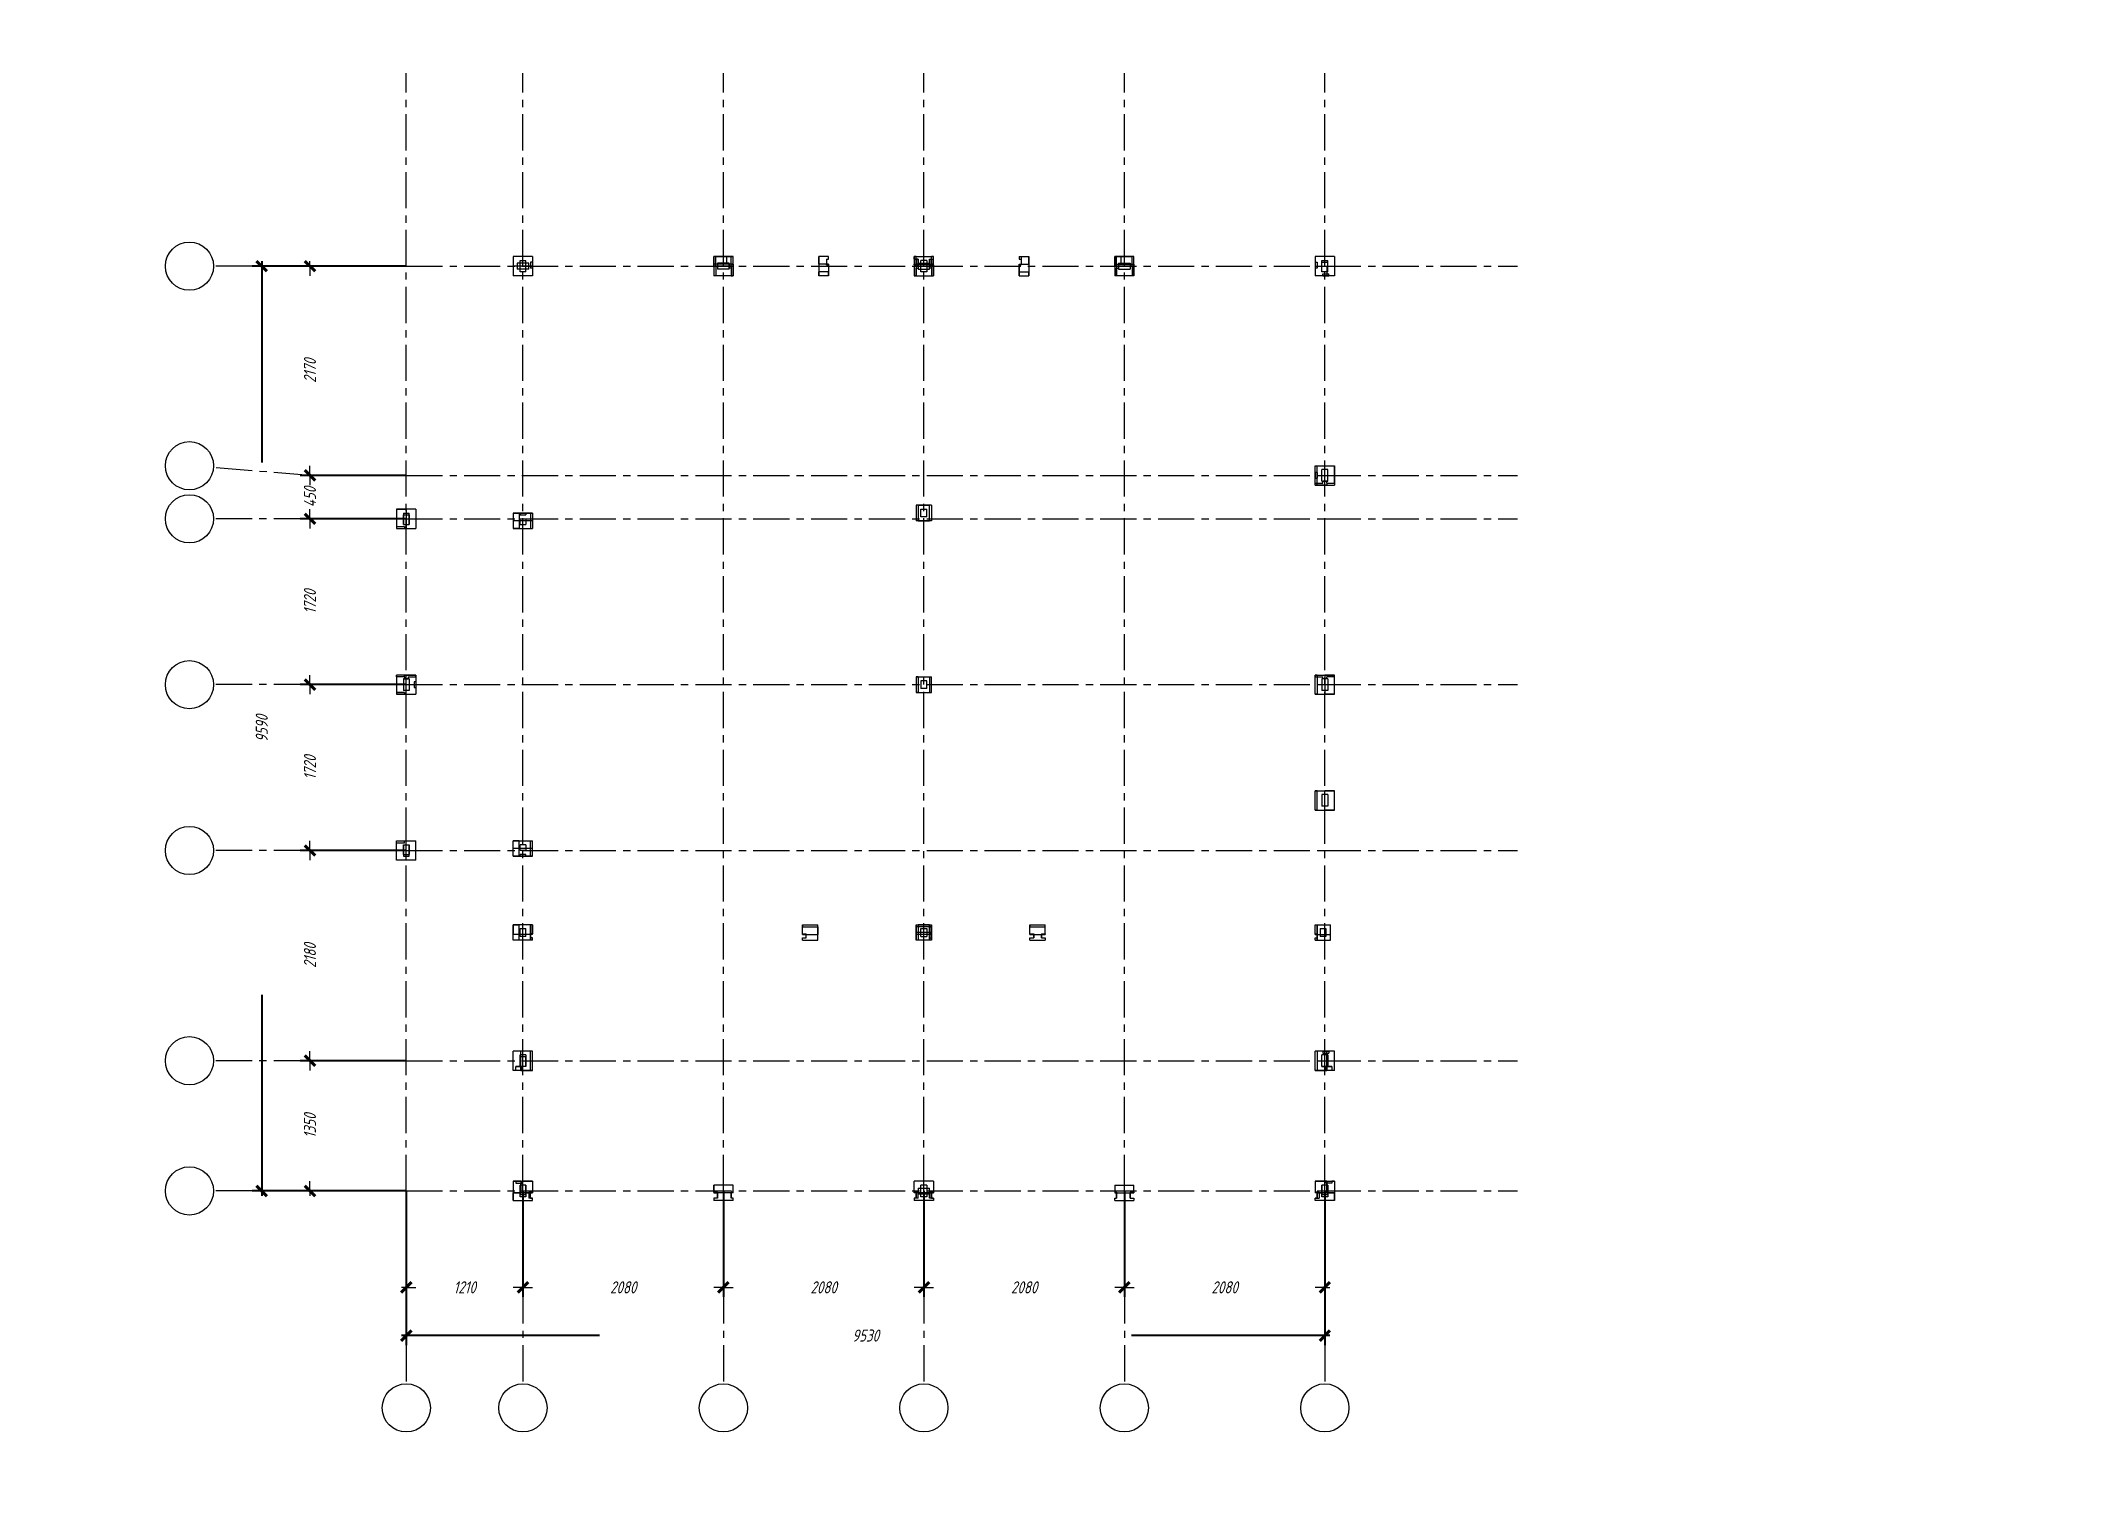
# Model space of a CAD drawing. Header units: millimetres. Extents: x 0 to 10920, y 0 to 297.
# Drawn here: x 2940 to 3360, y 0 to 297 of the extents above; entities that cross this region are included whole.
import ezdxf

# ---------------------------------------------------------------- set-up
doc = ezdxf.new("R2010")
doc.units = ezdxf.units.MM
for name, pattern in [('K5LT_AXLED', [12, 7.5, -1.5, 1.5, -1.5]), ('K5LT_BASIC', [0]), ('K5LT_THIN', [0])]:
    doc.linetypes.add(name, pattern=pattern)
doc.layers.add('Системный слой', color=7, linetype='Continuous')
doc.styles.add('KDIMTEXTSTYLE', font='GOST_AU.SHX', dxfattribs={"width": 0.96, "oblique": 15, "height": 5})
doc.styles.add('KTEXTSTYLE', font='GOST_AU.SHX', dxfattribs={"width": 0.96, "height": 5})
doc.dimstyles.new('KDIMSTYLE (0.02)', dxfattribs={"dimtxt": 5, "dimasz": 1, "dimexe": 2, "dimexo": 0, "dimgap": 1, "dimtad": 1, "dimlfac": 50, "dimtxsty": 'KDIMTEXTSTYLE', "dimsah": 1, "dimcen": 0, "dimdle": 1, "dimadec": 0, "dimazin": 0, "dimtfac": 0.667, "dimtmove": 0, "dimatfit": 3, "dimfxl": 0, "dimtvp": 1, "dimtolj": 1, "dimtzin": 0, "dimarcsym": 0})

msp = doc.modelspace()

# ---------------------------------------------------------------- blocks, each defined once
blk = doc.blocks.new('U263')
at = {"layer": 'Системный слой', "color": 30, "linetype": 'K5LT_AXLED', "lineweight": 18}
for p, q in [((2995.91, 58.4), (2975.91, 58.4)), ((3015.91, 58.4), (2995.91, 58.4)), ((3015.91, 58.4), (3206.51, 58.4)), ((3206.51, 58.4), (3246.51, 58.4))]:
    blk.add_line(p, q, dxfattribs=at)
at = {"layer": 'Системный слой', "color": 7, "linetype": 'K5LT_THIN', "lineweight": 18}
blk.add_arc((2970.91, 58.4), 5, 0, 360, dxfattribs=at)
blk = doc.blocks.new('U264')
at = {"layer": 'Системный слой', "color": 30, "linetype": 'K5LT_AXLED', "lineweight": 18}
for p, q in [((2995.91, 85.4), (2975.91, 85.4)), ((3015.91, 85.4), (2995.91, 85.4)), ((3015.91, 85.4), (3206.51, 85.4)), ((3206.51, 85.4), (3246.51, 85.4))]:
    blk.add_line(p, q, dxfattribs=at)
at = {"layer": 'Системный слой', "color": 7, "linetype": 'K5LT_THIN', "lineweight": 18}
blk.add_arc((2970.91, 85.4), 5, 0, 360, dxfattribs=at)
blk = doc.blocks.new('U265')
at = {"layer": 'Системный слой', "color": 30, "linetype": 'K5LT_AXLED', "lineweight": 18}
for p, q in [((2995.91, 129), (2975.91, 129)), ((3015.91, 129), (2995.91, 129)), ((3015.91, 129), (3206.51, 129)), ((3206.51, 129), (3246.51, 129))]:
    blk.add_line(p, q, dxfattribs=at)
at = {"layer": 'Системный слой', "color": 7, "linetype": 'K5LT_THIN', "lineweight": 18}
blk.add_arc((2970.91, 129), 5, 0, 360, dxfattribs=at)
blk = doc.blocks.new('U266')
at = {"layer": 'Системный слой', "color": 30, "linetype": 'K5LT_AXLED', "lineweight": 18}
for p, q in [((2995.91, 163.4), (2975.91, 163.4)), ((3015.91, 163.4), (2995.91, 163.4)), ((3015.91, 163.4), (3206.51, 163.4)), ((3206.51, 163.4), (3246.51, 163.4))]:
    blk.add_line(p, q, dxfattribs=at)
at = {"layer": 'Системный слой', "color": 7, "linetype": 'K5LT_THIN', "lineweight": 18}
blk.add_arc((2970.91, 163.4), 5, 0, 360, dxfattribs=at)
blk = doc.blocks.new('U267')
at = {"layer": 'Системный слой', "color": 30, "linetype": 'K5LT_AXLED', "lineweight": 18}
for p, q in [((2995.91, 197.8), (2975.91, 197.8)), ((3015.91, 197.8), (2995.91, 197.8)), ((3015.91, 197.8), (3206.51, 197.8)), ((3206.51, 197.8), (3246.51, 197.8))]:
    blk.add_line(p, q, dxfattribs=at)
at = {"layer": 'Системный слой', "color": 7, "linetype": 'K5LT_THIN', "lineweight": 18}
blk.add_arc((2970.91, 197.8), 5, 0, 360, dxfattribs=at)
blk = doc.blocks.new('U268')
at = {"layer": 'Системный слой', "color": 30, "linetype": 'K5LT_AXLED', "lineweight": 18}
for p, q in [((2995.91, 206.8), (2975.9, 208.4)), ((3015.91, 206.8), (2995.91, 206.8)), ((3015.91, 206.8), (3206.51, 206.8)), ((3206.51, 206.8), (3246.51, 206.8))]:
    blk.add_line(p, q, dxfattribs=at)
at = {"layer": 'Системный слой', "color": 7, "linetype": 'K5LT_THIN', "lineweight": 18}
blk.add_arc((2970.91, 208.8), 5, 0, 360, dxfattribs=at)
blk = doc.blocks.new('U269')
at = {"layer": 'Системный слой', "color": 30, "linetype": 'K5LT_AXLED', "lineweight": 18}
for p, q in [((2995.91, 250.2), (2975.91, 250.2)), ((3015.91, 250.2), (2995.91, 250.2)), ((3015.91, 250.2), (3206.51, 250.2)), ((3206.51, 250.2), (3246.51, 250.2))]:
    blk.add_line(p, q, dxfattribs=at)
at = {"layer": 'Системный слой', "color": 7, "linetype": 'K5LT_THIN', "lineweight": 18}
blk.add_arc((2970.91, 250.2), 5, 0, 360, dxfattribs=at)
blk = doc.blocks.new('U270')
at = {"layer": 'Системный слой', "color": 30, "linetype": 'K5LT_AXLED', "lineweight": 18}
for p, q in [((3015.91, 250.2), (3015.91, 290.2)), ((3015.91, 58.4), (3015.91, 250.2)), ((3015.91, 58.4), (3015.91, 38.4)), ((3015.91, 38.4), (3015.91, 18.4))]:
    blk.add_line(p, q, dxfattribs=at)
at = {"layer": 'Системный слой', "color": 7, "linetype": 'K5LT_THIN', "lineweight": 18}
blk.add_arc((3015.91, 13.4), 5, 0, 360, dxfattribs=at)
blk = doc.blocks.new('U271')
at = {"layer": 'Системный слой', "color": 30, "linetype": 'K5LT_AXLED', "lineweight": 18}
for p, q in [((3040.11, 250.2), (3040.11, 290.2)), ((3040.11, 58.4), (3040.11, 250.2)), ((3040.11, 58.4), (3040.11, 38.4)), ((3040.11, 38.4), (3040.11, 18.4))]:
    blk.add_line(p, q, dxfattribs=at)
at = {"layer": 'Системный слой', "color": 7, "linetype": 'K5LT_THIN', "lineweight": 18}
blk.add_arc((3040.11, 13.4), 5, 0, 360, dxfattribs=at)
blk = doc.blocks.new('U272')
at = {"layer": 'Системный слой', "color": 30, "linetype": 'K5LT_AXLED', "lineweight": 18}
for p, q in [((3081.71, 250.2), (3081.71, 290.2)), ((3081.71, 58.4), (3081.71, 250.2)), ((3081.71, 58.4), (3081.71, 38.4)), ((3081.71, 38.4), (3081.71, 18.4))]:
    blk.add_line(p, q, dxfattribs=at)
at = {"layer": 'Системный слой', "color": 7, "linetype": 'K5LT_THIN', "lineweight": 18}
blk.add_arc((3081.71, 13.4), 5, 0, 360, dxfattribs=at)
blk = doc.blocks.new('U273')
at = {"layer": 'Системный слой', "color": 30, "linetype": 'K5LT_AXLED', "lineweight": 18}
for p, q in [((3123.31, 250.2), (3123.31, 290.2)), ((3123.31, 58.4), (3123.31, 250.2)), ((3123.31, 58.4), (3123.31, 38.4)), ((3123.31, 38.4), (3123.31, 18.4))]:
    blk.add_line(p, q, dxfattribs=at)
at = {"layer": 'Системный слой', "color": 7, "linetype": 'K5LT_THIN', "lineweight": 18}
blk.add_arc((3123.31, 13.4), 5, 0, 360, dxfattribs=at)
blk = doc.blocks.new('U274')
at = {"layer": 'Системный слой', "color": 30, "linetype": 'K5LT_AXLED', "lineweight": 18}
for p, q in [((3164.91, 250.2), (3164.91, 290.2)), ((3164.91, 58.4), (3164.91, 250.2)), ((3164.91, 58.4), (3164.91, 38.4)), ((3164.91, 38.4), (3164.91, 18.4))]:
    blk.add_line(p, q, dxfattribs=at)
at = {"layer": 'Системный слой', "color": 7, "linetype": 'K5LT_THIN', "lineweight": 18}
blk.add_arc((3164.91, 13.4), 5, 0, 360, dxfattribs=at)
blk = doc.blocks.new('U275')
at = {"layer": 'Системный слой', "color": 30, "linetype": 'K5LT_AXLED', "lineweight": 18}
for p, q in [((3206.51, 250.2), (3206.51, 290.2)), ((3206.51, 58.4), (3206.51, 250.2)), ((3206.51, 58.4), (3206.51, 38.4)), ((3206.51, 38.4), (3206.51, 18.4))]:
    blk.add_line(p, q, dxfattribs=at)
at = {"layer": 'Системный слой', "color": 7, "linetype": 'K5LT_THIN', "lineweight": 18}
blk.add_arc((3206.51, 13.4), 5, 0, 360, dxfattribs=at)
blk = doc.blocks.new('U262')
at = {"layer": 'Системный слой'}
for name in ['U270', 'U271', 'U272', 'U273', 'U274', 'U275', 'U269', 'U268', 'U267', 'U266', 'U265', 'U264', 'U263']:
    blk.add_blockref(name, (0, 0), dxfattribs=at)
blk = doc.blocks.new('U284')
at = {"layer": 'Системный слой', "color": 7, "linetype": 'K5LT_THIN', "lineweight": 18}
for p, q in [((3042.11, 252.2), (3038.11, 252.2)), ((3038.11, 252.2), (3038.11, 250.2)), ((3038.11, 252.2), (3038.11, 248.2)), ((3042.11, 252.2), (3042.11, 250.2)), ((3042.11, 252.2), (3042.11, 248.2)), ((3079.71, 250.6), (3079.71, 252.2)), ((3079.71, 250.2), (3079.71, 252.2)), ((3083.31, 252.2), (3079.71, 252.2)), ((3083.71, 252.2), (3079.71, 252.2)), ((3079.71, 252.2), (3079.71, 248.2)), ((3080.11, 250.2), (3080.11, 252.2)), ((3080.11, 252.2), (3083.31, 252.2)), ((3082.4, 250.6), (3082.4, 252.2)), ((3083.71, 252.2), (3082.4, 252.2)), ((3083.31, 250.6), (3083.31, 252.2)), ((3083.31, 250.2), (3083.31, 252.2)), ((3083.31, 252.2), (3083.71, 252.2)), ((3083.71, 250.6), (3083.71, 252.2)), ((3083.71, 250.2), (3083.71, 252.2)), ((3083.71, 248.2), (3083.71, 252.2)), ((3101.51, 250.6), (3101.51, 252.2)), ((3103.51, 252.2), (3101.51, 252.2)), ((3101.51, 252.2), (3101.51, 249)), ((3103.51, 251.68), (3103.51, 252.2)), ((3121.31, 251.68), (3121.31, 252.2)), ((3121.71, 252.2), (3121.31, 252.2)), ((3121.31, 252.2), (3121.31, 248.2)), ((3121.31, 252.2), (3125.31, 252.2)), ((3121.31, 252.2), (3124.91, 252.2)), ((3121.71, 251.68), (3121.71, 252.2)), ((3121.71, 250.2), (3121.71, 252.2)), ((3121.71, 252.2), (3124.91, 252.2)), ((3121.71, 250.6), (3121.71, 252.2)), ((3124.91, 251.68), (3124.91, 252.2)), ((3124.91, 250.2), (3124.91, 252.2)), ((3124.91, 250.6), (3124.91, 252.2)), ((3125.31, 252.2), (3124.91, 252.2)), ((3125.31, 251.68), (3125.31, 252.2)), ((3125.31, 248.2), (3125.31, 252.2)), ((3143.11, 252.2), (3143.11, 251.68)), ((3143.11, 252.2), (3145.11, 252.2)), ((3143.51, 252.2), (3143.51, 250.6)), ((3143.51, 252.2), (3145.11, 252.2)), ((3145.11, 250.6), (3145.11, 252.2)), ((3145.11, 252.2), (3145.11, 249)), ((3162.91, 250.6), (3162.91, 252.2)), ((3162.91, 250.2), (3162.91, 252.2)), ((3166.91, 252.2), (3162.91, 252.2)), ((3163.31, 252.2), (3162.91, 252.2)), ((3162.91, 252.2), (3162.91, 248.2)), ((3162.91, 252.2), (3164.23, 252.2)), ((3163.31, 250.6), (3163.31, 252.2)), ((3163.31, 250.2), (3163.31, 252.2)), ((3166.91, 252.2), (3163.31, 252.2)), ((3163.31, 252.2), (3166.51, 252.2)), ((3164.23, 250.6), (3164.23, 252.2)), ((3166.51, 250.2), (3166.51, 252.2)), ((3166.91, 250.6), (3166.91, 252.2)), ((3166.91, 250.2), (3166.91, 252.2)), ((3166.91, 248.2), (3166.91, 252.2)), ((3208.51, 252.2), (3204.51, 252.2)), ((3204.51, 252.2), (3204.51, 250.2)), ((3204.51, 252.2), (3204.51, 248.2)), ((3208.51, 252.2), (3208.51, 248.2)), ((3042.11, 250.2), (3038.11, 250.2)), ((3042.11, 248.2), (3038.11, 248.2)), ((3041.31, 250.8), (3038.91, 250.8)), ((3038.91, 250.8), (3038.91, 249.6)), ((3041.31, 249.6), (3038.91, 249.6)), ((3039.51, 249), (3039.51, 251.4)), ((3039.51, 251.4), (3040.71, 251.4)), ((3040.71, 249), (3039.51, 249)), ((3040.71, 249), (3040.71, 251.4)), ((3041.31, 249.6), (3041.31, 250.8)), ((3042.11, 251), (3041.71, 251)), ((3041.71, 251), (3041.71, 249.8)), ((3042.11, 249.8), (3041.71, 249.8)), ((3042.11, 251), (3042.11, 249.8)), ((3083.71, 250.6), (3079.71, 250.6)), ((3079.71, 250.6), (3079.71, 248.2)), ((3080.11, 250.2), (3079.71, 250.2)), ((3079.71, 250.2), (3079.71, 248.2)), ((3079.71, 250.2), (3083.71, 250.2)), ((3080.11, 248.2), (3079.71, 248.2)), ((3083.71, 248.2), (3079.71, 248.2)), ((3083.31, 250.2), (3080.11, 250.2)), ((3080.11, 250.2), (3080.11, 248.2)), ((3082.91, 250.8), (3080.51, 250.8)), ((3080.51, 250.8), (3080.51, 249.6)), ((3082.91, 249.6), (3080.51, 249.6)), ((3083.71, 250.6), (3082.4, 250.6)), ((3082.91, 249.6), (3082.91, 250.8)), ((3083.31, 250.6), (3082.91, 250.6)), ((3082.91, 250.6), (3082.91, 249.8)), ((3083.31, 249.8), (3082.91, 249.8)), ((3083.31, 250.6), (3083.71, 250.6)), ((3083.71, 250.2), (3083.31, 250.2)), ((3083.31, 250.2), (3083.31, 248.2)), ((3083.31, 249.8), (3083.31, 248.2)), ((3083.31, 248.2), (3083.71, 248.2)), ((3083.71, 250.6), (3083.71, 248.2)), ((3083.71, 250.6), (3083.71, 250.2)), ((3083.71, 250.2), (3083.71, 248.2)), ((3103.11, 250.6), (3101.51, 250.6)), ((3103.51, 250.6), (3101.51, 250.6)), ((3101.51, 250.6), (3101.51, 248.2)), ((3103.51, 249), (3101.51, 249)), ((3101.51, 248.2), (3101.51, 249)), ((3103.51, 248.2), (3101.51, 248.2)), ((3103.11, 251.68), (3103.51, 251.68)), ((3103.11, 251.68), (3103.11, 250.44)), ((3103.11, 251.68), (3103.11, 250.6)), ((3103.11, 250.44), (3103.11, 250.6)), ((3103.11, 250.6), (3103.51, 250.6)), ((3103.11, 250.44), (3103.51, 250.44)), ((3103.51, 250.44), (3103.51, 250.6)), ((3103.51, 250.6), (3103.51, 248.2)), ((3103.51, 250.44), (3103.51, 249)), ((3103.51, 248.2), (3103.51, 249)), ((3122.11, 251.68), (3121.31, 251.68)), ((3121.31, 251.68), (3121.71, 251.68)), ((3121.31, 250.44), (3121.31, 250.6)), ((3121.31, 250.6), (3122.11, 250.6)), ((3122.11, 250.44), (3121.31, 250.44)), ((3121.31, 250.44), (3121.31, 250.2)), ((3121.31, 250.44), (3121.31, 248.2)), ((3121.71, 250.2), (3121.31, 250.2)), ((3121.31, 250.2), (3121.31, 248.2)), ((3121.31, 250.2), (3125.31, 250.2)), ((3121.71, 248.2), (3121.31, 248.2)), ((3121.31, 248.2), (3125.31, 248.2)), ((3121.71, 251.68), (3122.11, 251.68)), ((3121.71, 251.68), (3121.71, 250.6)), ((3122.11, 250.6), (3121.71, 250.6)), ((3124.91, 250.2), (3121.71, 250.2)), ((3121.71, 250.2), (3121.71, 248.2)), ((3121.71, 248.2), (3121.71, 249.8)), ((3121.71, 249.8), (3122.11, 249.8)), ((3122.11, 250.44), (3122.11, 251.68)), ((3122.11, 251.68), (3122.11, 250.6)), ((3122.11, 250.8), (3124.51, 250.8)), ((3122.11, 250.8), (3122.11, 249.6)), ((3122.11, 250.44), (3122.11, 250.6)), ((3122.11, 250.6), (3124.91, 250.6)), ((3122.11, 250.6), (3122.11, 249.8)), ((3122.11, 250.6), (3124.51, 250.6)), ((3122.11, 250.44), (3122.11, 249.8)), ((3122.11, 249.6), (3124.51, 249.6)), ((3123.91, 251.4), (3122.71, 251.4)), ((3122.71, 249), (3122.71, 251.4)), ((3123.91, 249), (3122.71, 249)), ((3123.91, 251.4), (3123.91, 249)), ((3124.51, 250.44), (3124.51, 251.68)), ((3124.51, 251.68), (3125.31, 251.68)), ((3124.51, 251.68), (3124.51, 250.6)), ((3124.51, 251.68), (3124.91, 251.68)), ((3124.51, 249.6), (3124.51, 250.8)), ((3124.51, 250.44), (3124.51, 250.6)), ((3124.51, 250.6), (3124.91, 250.6)), ((3124.51, 249.8), (3124.51, 250.6)), ((3124.51, 250.6), (3125.31, 250.6)), ((3125.31, 250.44), (3124.51, 250.44)), ((3124.51, 250.44), (3124.51, 249.8)), ((3124.91, 249.8), (3124.51, 249.8)), ((3124.91, 251.68), (3124.91, 250.6)), ((3124.91, 251.68), (3125.31, 251.68)), ((3125.31, 250.6), (3124.91, 250.6)), ((3125.31, 250.2), (3124.91, 250.2)), ((3124.91, 250.2), (3124.91, 248.2)), ((3124.91, 249.8), (3124.91, 248.2)), ((3124.91, 248.2), (3125.31, 248.2)), ((3125.31, 250.44), (3125.31, 250.6)), ((3125.31, 250.2), (3125.31, 250.6)), ((3125.31, 250.44), (3125.31, 248.2)), ((3125.31, 250.44), (3125.31, 250.2)), ((3125.31, 250.2), (3125.31, 248.2)), ((3143.11, 251.68), (3143.51, 251.68)), ((3143.11, 250.6), (3143.51, 250.6)), ((3143.11, 250.6), (3143.11, 250.44)), ((3143.11, 250.6), (3143.11, 249)), ((3143.11, 248.2), (3143.11, 250.6)), ((3143.11, 250.6), (3145.11, 250.6)), ((3143.11, 250.44), (3143.51, 250.44)), ((3143.11, 249), (3145.11, 249)), ((3143.11, 249), (3143.11, 248.2)), ((3143.11, 248.2), (3145.11, 248.2)), ((3143.51, 251.68), (3143.51, 250.6)), ((3143.51, 250.6), (3145.11, 250.6)), ((3143.51, 250.6), (3143.51, 250.44)), ((3145.11, 250.6), (3145.11, 248.2)), ((3145.11, 248.2), (3145.11, 249)), ((3163.31, 250.6), (3162.91, 250.6)), ((3162.91, 250.6), (3162.91, 250.2)), ((3162.91, 250.6), (3162.91, 248.2)), ((3162.91, 250.6), (3164.23, 250.6)), ((3162.91, 250.6), (3166.91, 250.6)), ((3163.31, 250.2), (3162.91, 250.2)), ((3162.91, 250.2), (3162.91, 248.2)), ((3162.91, 250.2), (3166.91, 250.2)), ((3166.91, 248.2), (3162.91, 248.2)), ((3163.31, 248.2), (3162.91, 248.2)), ((3163.31, 250.6), (3163.71, 250.6)), ((3166.51, 250.2), (3163.31, 250.2)), ((3163.31, 250.2), (3163.31, 248.2)), ((3163.31, 248.2), (3163.31, 249.8)), ((3163.31, 249.8), (3163.71, 249.8)), ((3163.71, 250.8), (3166.11, 250.8)), ((3163.71, 250.8), (3163.71, 249.6)), ((3163.71, 250.6), (3163.71, 249.8)), ((3163.71, 249.6), (3166.11, 249.6)), ((3166.11, 250.8), (3166.11, 249.6)), ((3166.91, 250.2), (3166.51, 250.2)), ((3166.51, 250.2), (3166.51, 248.2)), ((3166.91, 248.2), (3166.51, 248.2)), ((3166.91, 250.6), (3166.91, 248.2)), ((3166.91, 250.2), (3166.91, 248.2)), ((3204.51, 251), (3204.91, 251)), ((3204.51, 251), (3204.51, 249.8)), ((3204.51, 250.2), (3206.91, 250.2)), ((3204.91, 249.8), (3204.51, 249.8)), ((3208.51, 248.2), (3204.51, 248.2)), ((3204.91, 251), (3204.91, 249.8)), ((3205.91, 249), (3205.91, 251.4)), ((3205.91, 251.4), (3207.11, 251.4)), ((3205.91, 249), (3205.91, 251)), ((3205.91, 251), (3207.11, 251)), ((3207.11, 249), (3205.91, 249)), ((3206.11, 248.2), (3206.11, 248.6)), ((3206.11, 248.6), (3207.31, 248.6)), ((3206.11, 248.2), (3207.31, 248.2)), ((3206.91, 250.2), (3206.91, 248.2)), ((3208.51, 248.2), (3206.91, 248.2)), ((3207.11, 249), (3207.11, 251.4)), ((3207.11, 249), (3207.11, 251)), ((3207.31, 248.2), (3207.31, 248.6)), ((3204.51, 204.8), (3204.51, 208.8)), ((3204.51, 208.8), (3204.91, 208.8)), ((3204.51, 208.8), (3208.51, 208.8)), ((3204.91, 207.4), (3204.51, 207.4)), ((3204.51, 207.4), (3204.51, 206.2)), ((3204.51, 206.2), (3204.91, 206.2)), ((3204.91, 204.8), (3204.91, 208.8)), ((3204.91, 207.4), (3204.91, 206.2)), ((3205.91, 205.6), (3205.91, 208)), ((3207.11, 208), (3205.91, 208)), ((3206.51, 204.8), (3206.51, 208.8)), ((3206.51, 208.8), (3208.51, 208.8)), ((3207.11, 205.6), (3207.11, 208)), ((3208.51, 208.8), (3208.51, 204.8)), ((3208.51, 205.2), (3208.51, 208.8)), ((3204.51, 204.8), (3204.51, 205.2)), ((3204.51, 205.2), (3206.11, 205.2)), ((3206.91, 204.8), (3204.51, 204.8)), ((3204.51, 204.8), (3208.51, 204.8)), ((3204.51, 204.8), (3204.91, 204.8)), ((3205.91, 205.6), (3207.11, 205.6)), ((3206.91, 205.6), (3206.11, 205.6)), ((3206.11, 205.2), (3206.11, 205.6)), ((3206.91, 204.8), (3206.51, 204.8)), ((3206.51, 204.8), (3208.51, 204.8)), ((3206.91, 205.2), (3206.91, 205.6)), ((3206.91, 205.2), (3206.91, 204.8)), ((3206.91, 205.2), (3208.51, 205.2)), ((3208.51, 205.2), (3208.51, 204.8)), ((3017.91, 199.8), (3013.91, 199.8)), ((3013.91, 199.8), (3013.91, 195.8)), ((3013.91, 199.8), (3013.91, 197.8)), ((3013.91, 199.8), (3015.91, 199.8)), ((3013.91, 199.8), (3013.91, 196.2)), ((3013.91, 197.8), (3017.91, 197.8)), ((3015.31, 199), (3016.51, 199)), ((3015.31, 199), (3015.31, 196.6)), ((3015.31, 196.6), (3015.31, 198.6)), ((3015.31, 198.6), (3016.51, 198.6)), ((3015.91, 199.8), (3015.91, 195.8)), ((3016.51, 196.6), (3016.51, 199)), ((3016.51, 198.6), (3016.51, 196.6)), ((3017.91, 199.8), (3017.91, 197.8)), ((3017.91, 199.8), (3017.91, 195.8)), ((3039.31, 199), (3038.11, 199)), ((3038.11, 199), (3038.11, 195.8)), ((3038.11, 199), (3042.11, 199)), ((3038.11, 199), (3038.11, 197.4)), ((3042.11, 197.4), (3038.11, 197.4)), ((3041.71, 199), (3039.31, 199)), ((3039.31, 199), (3039.31, 195.8)), ((3040.71, 199), (3039.51, 199)), ((3039.51, 199), (3039.51, 198.6)), ((3039.51, 198.6), (3040.71, 198.6)), ((3039.51, 196.6), (3039.51, 197.8)), ((3039.51, 197.8), (3040.71, 197.8)), ((3040.71, 199), (3040.71, 198.6)), ((3040.71, 197.8), (3040.71, 196.6)), ((3041.71, 199), (3041.71, 195.8)), ((3042.11, 199), (3041.71, 199)), ((3042.11, 199), (3042.11, 197.4)), ((3042.11, 199), (3042.11, 195.8)), ((3122.11, 200.6), (3121.71, 200.6)), ((3121.71, 200.6), (3121.71, 197.4)), ((3124.91, 200.6), (3121.71, 200.6)), ((3122.11, 197.4), (3121.71, 197.4)), ((3124.91, 197.4), (3121.71, 197.4)), ((3122.11, 200.6), (3122.11, 197.4)), ((3122.11, 200.6), (3124.51, 200.6)), ((3122.11, 197.4), (3124.51, 197.4)), ((3122.71, 198.2), (3122.71, 199.8)), ((3122.71, 199.8), (3123.91, 199.8)), ((3123.91, 198.2), (3122.71, 198.2)), ((3123.91, 198.2), (3123.91, 199.8)), ((3124.51, 197.4), (3124.51, 200.6)), ((3124.91, 200.6), (3124.51, 200.6)), ((3124.91, 197.4), (3124.51, 197.4)), ((3124.91, 200.6), (3124.91, 197.4)), ((3013.91, 196.2), (3015.51, 196.2)), ((3013.91, 195.8), (3017.91, 195.8)), ((3013.91, 195.8), (3015.91, 195.8)), ((3015.31, 196.6), (3016.51, 196.6)), ((3015.51, 196.2), (3015.51, 195.8)), ((3015.51, 195.8), (3017.91, 195.8)), ((3015.51, 195.8), (3015.91, 195.8)), ((3039.31, 195.8), (3038.11, 195.8)), ((3038.11, 195.8), (3042.11, 195.8)), ((3039.31, 195.8), (3041.71, 195.8)), ((3039.51, 196.6), (3040.71, 196.6)), ((3041.71, 195.8), (3042.11, 195.8)), ((3015.91, 165.4), (3013.91, 165.4)), ((3013.91, 165), (3013.91, 165.4)), ((3017.91, 165.4), (3013.91, 165.4)), ((3013.91, 165.4), (3013.91, 161.4)), ((3015.51, 165), (3013.91, 165)), ((3013.91, 165), (3013.91, 161.4)), ((3013.91, 165), (3013.91, 161.8)), ((3016.51, 164.6), (3015.31, 164.6)), ((3015.31, 164.6), (3015.31, 162.2)), ((3015.51, 165), (3015.51, 165.4)), ((3015.51, 165.4), (3015.91, 165.4)), ((3015.51, 165.4), (3017.91, 165.4)), ((3015.51, 165), (3015.51, 164.6)), ((3015.51, 164.6), (3016.31, 164.6)), ((3015.91, 161.4), (3015.91, 165.4)), ((3016.31, 165), (3017.91, 165)), ((3016.31, 165), (3016.31, 164.6)), ((3016.51, 164.6), (3016.51, 162.2)), ((3017.91, 164), (3017.51, 164)), ((3017.51, 164), (3017.51, 162.8)), ((3017.91, 165), (3017.91, 165.4)), ((3017.91, 165.4), (3017.91, 161.4)), ((3017.91, 164), (3017.91, 162.8)), ((3122.11, 165), (3121.71, 165)), ((3121.71, 165), (3124.91, 165)), ((3121.71, 165), (3121.71, 161.8)), ((3122.11, 165), (3122.11, 161.8)), ((3123.91, 164.2), (3122.71, 164.2)), ((3122.71, 164.2), (3122.71, 162.6)), ((3123.91, 162.6), (3123.91, 164.2)), ((3124.51, 165), (3124.51, 161.8)), ((3124.51, 165), (3124.91, 165)), ((3124.91, 161.8), (3124.91, 165)), ((3204.51, 161.4), (3204.51, 165.4)), ((3204.51, 165.4), (3208.51, 165.4)), ((3204.91, 165.4), (3204.51, 165.4)), ((3204.51, 165.4), (3204.51, 165)), ((3204.51, 165), (3206.11, 165)), ((3204.91, 165.4), (3204.91, 161.4)), ((3207.11, 164.6), (3205.91, 164.6)), ((3205.91, 164.6), (3205.91, 162.2)), ((3206.11, 164.6), (3206.11, 165)), ((3206.91, 164.6), (3206.11, 164.6)), ((3208.51, 165.4), (3206.51, 165.4)), ((3206.51, 165.4), (3206.51, 161.4)), ((3208.51, 165), (3206.91, 165)), ((3206.91, 164.6), (3206.91, 165)), ((3207.11, 164.6), (3207.11, 162.2)), ((3208.51, 161.4), (3208.51, 165.4)), ((3208.51, 165), (3208.51, 165.4)), ((3015.51, 161.8), (3013.91, 161.8)), ((3015.91, 161.4), (3013.91, 161.4)), ((3013.91, 161.4), (3017.91, 161.4)), ((3016.51, 162.2), (3015.31, 162.2)), ((3015.51, 161.8), (3015.51, 161.4)), ((3015.51, 161.4), (3017.91, 161.4)), ((3015.51, 161.4), (3015.91, 161.4)), ((3017.51, 162.8), (3017.91, 162.8)), ((3122.11, 161.8), (3121.71, 161.8)), ((3121.71, 161.8), (3124.91, 161.8)), ((3123.91, 162.6), (3122.71, 162.6)), ((3124.51, 161.8), (3124.91, 161.8)), ((3204.51, 161.4), (3208.51, 161.4)), ((3204.91, 161.4), (3204.51, 161.4)), ((3207.11, 162.2), (3205.91, 162.2)), ((3208.51, 161.4), (3206.51, 161.4)), ((3204.51, 137.4), (3204.51, 141.4)), ((3204.51, 141.4), (3208.51, 141.4)), ((3204.91, 141.4), (3204.51, 141.4)), ((3204.91, 137.4), (3204.91, 141.4)), ((3207.11, 140.6), (3205.91, 140.6)), ((3205.91, 140.6), (3205.91, 138.2)), ((3208.51, 141.4), (3206.51, 141.4)), ((3206.51, 137.4), (3206.51, 141.4)), ((3207.11, 140.6), (3207.11, 138.2)), ((3208.51, 137.4), (3208.51, 141.4)), ((3204.51, 137.4), (3208.51, 137.4)), ((3204.91, 137.4), (3204.51, 137.4)), ((3207.11, 138.2), (3205.91, 138.2)), ((3208.51, 137.4), (3206.51, 137.4)), ((3013.91, 127), (3013.91, 131)), ((3013.91, 131), (3015.91, 131)), ((3013.91, 131), (3017.91, 131)), ((3013.91, 127), (3013.91, 130.6)), ((3013.91, 130.6), (3015.51, 130.6)), ((3015.31, 128.2), (3015.31, 130.2)), ((3015.31, 130.2), (3016.51, 130.2)), ((3015.31, 130.2), (3015.31, 127.8)), ((3015.51, 130.6), (3015.51, 131)), ((3015.51, 131), (3015.91, 131)), ((3015.51, 131), (3017.91, 131)), ((3015.91, 127), (3015.91, 131)), ((3016.51, 130.2), (3016.51, 128.2)), ((3016.51, 127.8), (3016.51, 130.2)), ((3017.91, 127), (3017.91, 131)), ((3038.11, 127.8), (3038.11, 131)), ((3039.31, 131), (3038.11, 131)), ((3038.11, 131), (3042.11, 131)), ((3039.31, 127.8), (3039.31, 131)), ((3039.31, 131), (3041.71, 131)), ((3040.71, 130.2), (3039.51, 130.2)), ((3039.51, 129), (3039.51, 130.2)), ((3040.71, 130.2), (3040.71, 129)), ((3041.71, 127.8), (3041.71, 131)), ((3041.71, 131), (3042.11, 131)), ((3042.11, 127.8), (3042.11, 131)), ((3013.91, 127), (3013.91, 129)), ((3013.91, 129), (3017.91, 129)), ((3017.91, 127), (3013.91, 127)), ((3015.91, 127), (3013.91, 127)), ((3015.31, 128.2), (3016.51, 128.2)), ((3015.31, 127.8), (3016.51, 127.8)), ((3017.91, 127), (3017.91, 129)), ((3038.11, 127.8), (3038.11, 129.4)), ((3042.11, 129.4), (3038.11, 129.4)), ((3042.11, 127.8), (3038.11, 127.8)), ((3038.11, 127.8), (3039.31, 127.8)), ((3039.31, 127.8), (3041.71, 127.8)), ((3040.71, 129), (3039.51, 129)), ((3039.51, 127.8), (3039.51, 128.2)), ((3040.71, 128.2), (3039.51, 128.2)), ((3039.51, 127.8), (3040.71, 127.8)), ((3040.71, 127.8), (3040.71, 128.2)), ((3041.71, 127.8), (3042.11, 127.8)), ((3042.11, 127.8), (3042.11, 129.4)), ((3042.11, 113.6), (3038.11, 113.6)), ((3038.11, 110.4), (3038.11, 113.6)), ((3038.11, 113.6), (3039.31, 113.6)), ((3038.11, 113.6), (3038.11, 111.6)), ((3041.71, 113.6), (3039.31, 113.6)), ((3039.31, 110.4), (3039.31, 113.6)), ((3039.31, 111.6), (3039.31, 113.6)), ((3042.11, 113.6), (3041.71, 113.6)), ((3041.71, 113.6), (3041.71, 111.6)), ((3041.71, 110.4), (3041.71, 113.6)), ((3042.11, 111.6), (3042.11, 113.6)), ((3042.11, 113.6), (3042.11, 111.72)), ((3098.11, 111.72), (3098.11, 113.6)), ((3098.11, 113.6), (3101.31, 113.6)), ((3098.11, 113.6), (3098.11, 113.2)), ((3101.31, 113.2), (3101.31, 113.6)), ((3101.31, 110.4), (3101.31, 113.6)), ((3121.71, 113.2), (3121.71, 113.6)), ((3121.71, 113.6), (3124.91, 113.6)), ((3121.71, 113.6), (3121.71, 110.4)), ((3124.51, 113.6), (3122.11, 113.6)), ((3122.11, 113.6), (3122.11, 110.4)), ((3122.11, 113.6), (3122.11, 113.2)), ((3124.51, 113.6), (3124.51, 113.2)), ((3124.51, 110.4), (3124.51, 113.6)), ((3124.91, 113.2), (3124.91, 113.6)), ((3124.91, 113.6), (3124.91, 110.4)), ((3145.31, 111.72), (3145.31, 113.6)), ((3145.31, 113.6), (3148.51, 113.6)), ((3145.31, 113.6), (3145.31, 113.2)), ((3148.51, 111.72), (3148.51, 113.6)), ((3148.51, 113.2), (3148.51, 113.6)), ((3204.51, 111.6), (3204.51, 113.6)), ((3204.51, 111.72), (3204.51, 113.6)), ((3204.51, 113.6), (3207.71, 113.6)), ((3204.51, 113.6), (3204.91, 113.6)), ((3204.91, 111.6), (3204.91, 113.6)), ((3204.91, 113.6), (3204.91, 110.4)), ((3204.91, 113.6), (3207.71, 113.6)), ((3207.71, 110.4), (3207.71, 113.6)), ((3041.71, 111.6), (3038.11, 111.6)), ((3038.11, 110.4), (3038.11, 111.6)), ((3039.31, 111.6), (3038.11, 111.6)), ((3042.11, 110.4), (3038.11, 110.4)), ((3041.71, 111.6), (3039.31, 111.6)), ((3039.31, 110.4), (3039.31, 111.6)), ((3041.71, 110.4), (3039.31, 110.4)), ((3039.51, 111.2), (3039.51, 112.8)), ((3039.51, 112.8), (3040.71, 112.8)), ((3040.71, 111.2), (3039.51, 111.2)), ((3040.71, 111.2), (3040.71, 112.8)), ((3042.11, 111.72), (3041.71, 111.72)), ((3041.71, 111.72), (3041.71, 111.6)), ((3041.71, 111.72), (3041.71, 110.92)), ((3042.11, 111.6), (3041.71, 111.6)), ((3041.71, 111.6), (3041.71, 110.92)), ((3041.71, 111.6), (3041.71, 110.4)), ((3042.11, 110.92), (3041.71, 110.92)), ((3042.11, 111.6), (3042.11, 111.72)), ((3042.11, 110.4), (3042.11, 110.92)), ((3098.11, 111.6), (3098.11, 113.2)), ((3098.11, 113.2), (3101.31, 113.2)), ((3098.11, 111.6), (3098.11, 111.72)), ((3098.11, 111.72), (3098.91, 111.72)), ((3098.11, 111.6), (3101.31, 111.6)), ((3098.11, 111.6), (3098.91, 111.6)), ((3098.11, 110.4), (3098.11, 110.92)), ((3098.11, 110.92), (3098.91, 110.92)), ((3098.11, 110.4), (3101.31, 110.4)), ((3098.91, 111.6), (3098.91, 111.72)), ((3098.91, 110.92), (3098.91, 111.72)), ((3098.91, 110.92), (3098.91, 111.6)), ((3098.91, 111.6), (3101.31, 111.6)), ((3101.31, 113.2), (3101.31, 111.6)), ((3101.31, 110.4), (3101.31, 111.6)), ((3124.91, 113.2), (3121.71, 113.2)), ((3122.11, 113.2), (3121.71, 113.2)), ((3121.71, 111.6), (3121.71, 113.2)), ((3124.91, 112), (3121.71, 112)), ((3121.71, 110.4), (3121.71, 112)), ((3124.51, 111.6), (3121.71, 111.6)), ((3122.11, 111.6), (3121.71, 111.6)), ((3121.71, 110.4), (3121.71, 111.6)), ((3124.91, 110.4), (3121.71, 110.4)), ((3124.51, 113.2), (3122.11, 113.2)), ((3122.11, 113.2), (3122.11, 111.6)), ((3124.51, 111.6), (3122.11, 111.6)), ((3122.11, 111.6), (3122.11, 110.4)), ((3124.51, 110.4), (3122.11, 110.4)), ((3122.71, 111.2), (3122.71, 112.8)), ((3122.71, 112.8), (3123.91, 112.8)), ((3122.71, 111.2), (3123.91, 111.2)), ((3123.91, 112.8), (3123.91, 111.2)), ((3124.51, 113.2), (3124.51, 111.6)), ((3124.51, 113.2), (3124.91, 113.2)), ((3124.91, 111.72), (3124.51, 111.72)), ((3124.51, 111.72), (3124.51, 111.6)), ((3124.51, 110.92), (3124.51, 111.72)), ((3124.91, 111.6), (3124.51, 111.6)), ((3124.51, 110.92), (3124.51, 111.6)), ((3124.51, 111.6), (3124.51, 110.4)), ((3124.51, 110.92), (3124.91, 110.92)), ((3124.91, 111.6), (3124.91, 113.2)), ((3124.91, 110.4), (3124.91, 112)), ((3124.91, 112), (3124.91, 111.72)), ((3124.91, 111.72), (3124.91, 111.6)), ((3124.91, 110.4), (3124.91, 110.92)), ((3145.31, 111.6), (3145.31, 113.2)), ((3145.31, 113.2), (3148.51, 113.2)), ((3145.31, 111.6), (3145.31, 111.72)), ((3145.31, 111.72), (3146.11, 111.72)), ((3145.31, 111.6), (3148.51, 111.6)), ((3145.31, 111.6), (3146.11, 111.6)), ((3145.31, 110.4), (3145.31, 110.92)), ((3145.31, 110.92), (3146.11, 110.92)), ((3145.31, 110.4), (3148.51, 110.4)), ((3146.11, 111.72), (3146.11, 111.6)), ((3146.11, 111.72), (3146.11, 110.92)), ((3146.11, 110.92), (3146.11, 111.6)), ((3146.11, 111.6), (3147.71, 111.6)), ((3147.71, 111.72), (3147.71, 110.92)), ((3147.71, 111.72), (3148.51, 111.72)), ((3147.71, 111.72), (3147.71, 111.6)), ((3147.71, 110.92), (3147.71, 111.6)), ((3147.71, 111.6), (3148.51, 111.6)), ((3147.71, 110.92), (3148.51, 110.92)), ((3148.51, 111.6), (3148.51, 113.2)), ((3148.51, 111.72), (3148.51, 111.6)), ((3148.51, 110.92), (3148.51, 110.4)), ((3204.51, 111.6), (3204.51, 111.72)), ((3204.51, 111.72), (3204.91, 111.72)), ((3204.51, 111.6), (3204.91, 111.6)), ((3204.51, 110.4), (3204.51, 110.92)), ((3204.51, 110.92), (3204.91, 110.92)), ((3204.51, 110.4), (3207.71, 110.4)), ((3204.91, 111.72), (3204.91, 110.92)), ((3204.91, 111.72), (3204.91, 111.6)), ((3204.91, 110.92), (3204.91, 111.6)), ((3204.91, 111.6), (3207.71, 111.6)), ((3204.91, 110.4), (3204.91, 111.6)), ((3204.91, 110.4), (3207.71, 110.4)), ((3205.51, 112.8), (3205.51, 111.2)), ((3205.51, 112.8), (3206.71, 112.8)), ((3206.71, 111.2), (3205.51, 111.2)), ((3206.71, 112.8), (3206.71, 111.2)), ((3207.71, 110.4), (3207.71, 111.6)), ((3038.11, 83.4), (3038.11, 87.4)), ((3042.11, 87.4), (3038.11, 87.4)), ((3039.71, 87.4), (3038.11, 87.4)), ((3038.63, 83.4), (3038.63, 84.2)), ((3038.63, 84.2), (3039.71, 84.2)), ((3039.51, 84.2), (3038.63, 84.2)), ((3040.71, 86.6), (3039.51, 86.6)), ((3039.51, 84.2), (3039.51, 86.6)), ((3040.71, 86.2), (3039.51, 86.2)), ((3039.51, 86.2), (3039.51, 84.2)), ((3040.71, 84.2), (3039.51, 84.2)), ((3039.71, 83.4), (3039.71, 87.4)), ((3039.71, 84.2), (3039.71, 87.4)), ((3039.71, 83.4), (3039.71, 84.2)), ((3039.87, 84.2), (3039.71, 84.2)), ((3039.87, 83.4), (3039.87, 84.2)), ((3040.71, 84.2), (3039.87, 84.2)), ((3040.71, 86.6), (3040.71, 84.2)), ((3040.71, 84.2), (3040.71, 86.2)), ((3041.71, 83.4), (3041.71, 87.4)), ((3042.11, 87.4), (3041.71, 87.4)), ((3042.11, 83.4), (3042.11, 87.4)), ((3208.51, 87.4), (3204.51, 87.4)), ((3204.91, 87.4), (3204.51, 87.4)), ((3204.51, 83.4), (3204.51, 87.4)), ((3204.91, 87.4), (3204.91, 83.4)), ((3207.11, 86.6), (3205.91, 86.6)), ((3205.91, 84.2), (3205.91, 86.6)), ((3207.11, 84.2), (3205.91, 84.2)), ((3205.91, 84.2), (3206.75, 84.2)), ((3206.11, 87.4), (3206.11, 87)), ((3206.11, 87.4), (3207.31, 87.4)), ((3206.11, 87), (3207.31, 87)), ((3206.75, 84.2), (3206.75, 83.4)), ((3206.91, 84.2), (3206.75, 84.2)), ((3206.91, 84.2), (3206.91, 87.4)), ((3208.51, 87.4), (3206.91, 87.4)), ((3206.91, 83.4), (3206.91, 87.4)), ((3207.99, 84.2), (3206.91, 84.2)), ((3206.91, 84.2), (3206.91, 83.4)), ((3207.11, 86.6), (3207.11, 84.2)), ((3207.11, 84.2), (3207.99, 84.2)), ((3207.31, 87.4), (3207.31, 87)), ((3207.99, 84.2), (3207.99, 83.4)), ((3208.51, 83.4), (3208.51, 87.4)), ((3038.63, 83.4), (3038.11, 83.4)), ((3039.71, 83.4), (3038.11, 83.4)), ((3042.11, 83.4), (3038.11, 83.4)), ((3039.71, 83.4), (3039.87, 83.4)), ((3039.87, 83.4), (3042.11, 83.4)), ((3042.11, 83.4), (3041.71, 83.4)), ((3208.51, 83.4), (3204.51, 83.4)), ((3204.91, 83.4), (3204.51, 83.4)), ((3204.51, 83.4), (3206.75, 83.4)), ((3206.75, 83.4), (3206.91, 83.4)), ((3208.51, 83.4), (3206.91, 83.4)), ((3208.51, 83.4), (3207.99, 83.4)), ((3039.71, 60.4), (3038.11, 60.4)), ((3038.11, 60.4), (3038.11, 56.4)), ((3038.11, 60.4), (3042.11, 60.4)), ((3038.11, 60.4), (3038.63, 60.4)), ((3038.63, 60.4), (3038.63, 60)), ((3038.63, 60), (3039.71, 60)), ((3038.63, 60), (3039.87, 60)), ((3040.71, 59.6), (3039.51, 59.6)), ((3039.51, 57.2), (3039.51, 59.6)), ((3039.51, 59.6), (3039.51, 57.6)), ((3039.71, 60.4), (3039.71, 60)), ((3039.71, 60.4), (3039.87, 60.4)), ((3039.71, 60.4), (3039.71, 58)), ((3039.87, 60), (3039.71, 60)), ((3039.71, 58), (3039.71, 60)), ((3042.11, 60.4), (3039.87, 60.4)), ((3039.87, 60.4), (3039.87, 60)), ((3040.71, 59.6), (3040.71, 57.2)), ((3040.71, 57.6), (3040.71, 59.6)), ((3042.11, 60.4), (3042.11, 58.16)), ((3083.71, 59.6), (3079.71, 59.6)), ((3079.71, 58.16), (3079.71, 59.6)), ((3079.71, 59.6), (3079.71, 58)), ((3083.71, 58), (3083.71, 59.6)), ((3083.71, 58.16), (3083.71, 59.6)), ((3125.31, 60.4), (3121.31, 60.4)), ((3121.31, 58.16), (3121.31, 60.4)), ((3122.11, 59), (3124.51, 59)), ((3122.11, 59), (3122.11, 57.8)), ((3123.91, 59.6), (3122.71, 59.6)), ((3122.71, 57.2), (3122.71, 59.6)), ((3123.91, 59.6), (3123.91, 57.2)), ((3124.51, 57.8), (3124.51, 59)), ((3125.31, 60.4), (3125.31, 58.16)), ((3162.91, 59.6), (3166.91, 59.6)), ((3162.91, 59.6), (3162.91, 58)), ((3162.91, 59.6), (3162.91, 58.16)), ((3166.91, 58.16), (3166.91, 59.6)), ((3166.91, 58), (3166.91, 59.6)), ((3206.75, 60.4), (3204.51, 60.4)), ((3204.51, 60.4), (3204.51, 58.16)), ((3204.51, 60.4), (3208.51, 60.4)), ((3207.11, 59.6), (3205.91, 59.6)), ((3205.91, 57.2), (3205.91, 59.6)), ((3205.91, 59.6), (3205.91, 57.6)), ((3206.91, 60.4), (3206.75, 60.4)), ((3206.75, 60.4), (3206.75, 60)), ((3206.91, 60), (3206.75, 60)), ((3207.99, 60), (3206.75, 60)), ((3206.91, 60.4), (3206.91, 58)), ((3206.91, 60.4), (3208.51, 60.4)), ((3206.91, 60.4), (3206.91, 60)), ((3206.91, 58), (3206.91, 60)), ((3207.99, 60), (3206.91, 60)), ((3207.11, 59.6), (3207.11, 57.2)), ((3207.11, 57.6), (3207.11, 59.6)), ((3208.51, 60.4), (3207.99, 60.4)), ((3207.99, 60.4), (3207.99, 60)), ((3208.51, 60.4), (3208.51, 56.4)), ((3041.71, 58), (3038.11, 58)), ((3038.11, 56.4), (3038.11, 58)), ((3038.11, 58), (3041.31, 58)), ((3038.11, 56.4), (3042.11, 56.4)), ((3040.71, 57.6), (3039.51, 57.6)), ((3040.71, 57.2), (3039.51, 57.2)), ((3041.71, 58), (3039.71, 58)), ((3039.71, 58), (3041.31, 58)), ((3041.31, 58), (3041.31, 58.16)), ((3042.11, 58.16), (3041.31, 58.16)), ((3042.11, 58), (3041.31, 58)), ((3041.31, 58), (3041.31, 56.92)), ((3042.11, 56.92), (3041.31, 56.92)), ((3041.71, 56.92), (3041.71, 58.16)), ((3041.71, 58.16), (3042.11, 58.16)), ((3041.71, 58.16), (3041.71, 58)), ((3041.71, 56.92), (3041.71, 58)), ((3041.71, 58), (3042.11, 58)), ((3041.71, 56.92), (3042.11, 56.92)), ((3042.11, 58.16), (3042.11, 58)), ((3042.11, 56.4), (3042.11, 56.92)), ((3080.51, 58.16), (3079.71, 58.16)), ((3079.71, 58.16), (3079.71, 58)), ((3083.71, 58), (3079.71, 58)), ((3079.71, 58), (3080.51, 58)), ((3080.51, 56.92), (3079.71, 56.92)), ((3079.71, 56.92), (3079.71, 56.4)), ((3083.71, 56.4), (3079.71, 56.4)), ((3080.51, 58.16), (3080.51, 56.92)), ((3080.51, 58.16), (3080.51, 58)), ((3080.51, 56.92), (3080.51, 58)), ((3083.31, 58), (3080.51, 58)), ((3083.71, 58.16), (3083.31, 58.16)), ((3083.31, 58.16), (3083.31, 58)), ((3083.31, 58.16), (3083.31, 56.92)), ((3083.71, 58), (3083.31, 58)), ((3083.31, 56.92), (3083.31, 58)), ((3083.71, 56.92), (3083.31, 56.92)), ((3083.71, 58), (3083.71, 58.16)), ((3083.71, 56.4), (3083.71, 56.92)), ((3122.11, 58.16), (3121.31, 58.16)), ((3121.31, 58), (3121.31, 58.16)), ((3121.31, 58.16), (3121.71, 58.16)), ((3122.11, 58), (3121.31, 58)), ((3121.71, 58), (3121.31, 58)), ((3122.11, 56.92), (3121.31, 56.92)), ((3121.31, 56.92), (3121.31, 56.4)), ((3121.71, 56.92), (3121.31, 56.92)), ((3125.31, 56.4), (3121.31, 56.4)), ((3121.71, 58.16), (3121.71, 58)), ((3121.71, 58.16), (3121.71, 56.92)), ((3124.91, 58), (3121.71, 58)), ((3121.71, 56.92), (3121.71, 58)), ((3122.11, 56.92), (3122.11, 58.16)), ((3122.11, 58), (3122.11, 58.16)), ((3122.11, 56.92), (3122.11, 58)), ((3122.11, 58), (3124.51, 58)), ((3122.11, 57.8), (3124.51, 57.8)), ((3123.91, 57.2), (3122.71, 57.2)), ((3125.31, 58.16), (3124.51, 58.16)), ((3124.51, 58.16), (3124.51, 58)), ((3124.51, 58.16), (3124.51, 56.92)), ((3124.51, 58), (3125.31, 58)), ((3124.51, 56.92), (3124.51, 58)), ((3125.31, 56.92), (3124.51, 56.92)), ((3124.91, 58.16), (3125.31, 58.16)), ((3124.91, 58.16), (3124.91, 58)), ((3124.91, 56.92), (3124.91, 58.16)), ((3124.91, 58), (3125.31, 58)), ((3124.91, 58), (3124.91, 56.92)), ((3124.91, 56.92), (3125.31, 56.92)), ((3125.31, 58.16), (3125.31, 58)), ((3125.31, 56.92), (3125.31, 56.4)), ((3162.91, 58.16), (3163.31, 58.16)), ((3162.91, 58.16), (3162.91, 58)), ((3162.91, 58), (3163.31, 58)), ((3162.91, 58), (3166.91, 58)), ((3162.91, 56.4), (3162.91, 56.92)), ((3162.91, 56.92), (3163.31, 56.92)), ((3162.91, 56.4), (3166.91, 56.4)), ((3163.31, 58.16), (3163.31, 56.92)), ((3163.31, 58.16), (3163.31, 58)), ((3163.31, 56.92), (3163.31, 58)), ((3163.31, 58), (3166.11, 58)), ((3166.11, 58.16), (3166.11, 58)), ((3166.11, 58.16), (3166.91, 58.16)), ((3166.11, 58.16), (3166.11, 56.92)), ((3166.11, 56.92), (3166.11, 58)), ((3166.91, 58), (3166.11, 58)), ((3166.11, 56.92), (3166.91, 56.92)), ((3166.91, 58.16), (3166.91, 58)), ((3166.91, 56.92), (3166.91, 56.4)), ((3204.91, 58.16), (3204.51, 58.16)), ((3204.51, 58.16), (3204.51, 58)), ((3204.51, 58.16), (3205.31, 58.16)), ((3204.91, 58), (3204.51, 58)), ((3205.31, 58), (3204.51, 58)), ((3204.91, 56.92), (3204.51, 56.92)), ((3204.51, 56.4), (3204.51, 56.92)), ((3204.51, 56.92), (3205.31, 56.92)), ((3208.51, 56.4), (3204.51, 56.4)), ((3204.91, 58.16), (3204.91, 56.92)), ((3204.91, 58.16), (3204.91, 58)), ((3204.91, 56.92), (3204.91, 58)), ((3204.91, 58), (3208.51, 58)), ((3204.91, 58), (3206.91, 58)), ((3205.31, 58), (3205.31, 58.16)), ((3208.51, 58), (3205.31, 58)), ((3206.91, 58), (3205.31, 58)), ((3205.31, 58), (3205.31, 56.92)), ((3207.11, 57.6), (3205.91, 57.6)), ((3207.11, 57.2), (3205.91, 57.2)), ((3208.51, 56.4), (3208.51, 58))]:
    blk.add_line(p, q, dxfattribs=at)
blk = doc.blocks.new('KDIMARROW_03')
at = {"layer": 'Системный слой', "color": 0, "linetype": 'K5LT_BASIC', "lineweight": 40}
blk.add_line((-1.06, -1.06), (1.06, 1.06), dxfattribs=at)
at = {"layer": 'Системный слой', "color": 0, "linetype": 'K5LT_THIN', "lineweight": 18}
for q in [(-1, 0), (2, 0)]:
    blk.add_line((0, 0), q, dxfattribs=at)

# ---------------------------------------------------------------- dimensions: what is measured, and where the dimension line sits
at = {"layer": 'Системный слой', "color": 7}
for base, p1, p2, location in [((2985.91417, 58.40197), (3015.91417, 250.20197), (3015.91417, 58.40197), (2985.91417, 154.30197)), ((2995.91417, 206.80197), (3015.91417, 250.20197), (3015.91417, 206.80197), (2995.91417, 228.50197)), ((2995.91417, 197.80197), (3015.91417, 206.80197), (3015.91417, 197.80197), (2995.91417, 202.30197)), ((2995.91417, 163.40197), (3015.91417, 197.80197), (3015.91417, 163.40197), (2995.91417, 180.60197)), ((2995.91417, 129.00197), (3015.91417, 163.40197), (3015.91417, 129.00197), (2995.91417, 146.20197)), ((2995.91417, 85.40197), (3015.91417, 129.00197), (3015.91417, 85.40197), (2995.91417, 107.20197)), ((2995.91417, 58.40197), (3015.91417, 85.40197), (3015.91417, 58.40197), (2995.91417, 71.90197))]:
    msp.add_linear_dim(base=base, p1=p1, p2=p2, angle=90, location=location, dimstyle='KDIMSTYLE (0.02)', override={"dimexo": 0, "dimpost": '\\H2.5;\\W0.965;\\Q15;<>', "dimblk1": 'KDIMARROW_03', "dimblk2": 'KDIMARROW_03', "dimse1": 0, "dimse2": 0, "dimclrt": 7, "dimtolj": 1}, dxfattribs=at).render()
for base, p1, p2, location in [((3015.91417, 38.40197), (3040.11417, 58.40197), (3015.91417, 58.40197), (3028.01417, 38.40197)), ((3015.91417, 28.40197), (3206.51417, 58.40197), (3015.91417, 58.40197), (3111.21417, 28.40197)), ((3040.11417, 38.40197), (3081.71417, 58.40197), (3040.11417, 58.40197), (3060.91417, 38.40197)), ((3081.71417, 38.40197), (3123.31417, 58.40197), (3081.71417, 58.40197), (3102.51417, 38.40197)), ((3123.31417, 38.40197), (3164.91417, 58.40197), (3123.31417, 58.40197), (3144.11417, 38.40197)), ((3164.91417, 38.40197), (3206.51417, 58.40197), (3164.91417, 58.40197), (3185.71417, 38.40197))]:
    msp.add_linear_dim(base=base, p1=p1, p2=p2, location=location, dimstyle='KDIMSTYLE (0.02)', override={"dimexo": 0, "dimpost": '\\H2.5;\\W0.965;\\Q15;<>', "dimblk1": 'KDIMARROW_03', "dimblk2": 'KDIMARROW_03', "dimse1": 0, "dimse2": 0, "dimclrt": 7, "dimtolj": 1}, dxfattribs=at).render()

# ---------------------------------------------------------------- block references
at = {"layer": 'Системный слой'}
for name in ['U262', 'U284']:
    msp.add_blockref(name, (0, 0), dxfattribs=at)

msp.set_redraw_order([(e.dxf.handle, doc.entitydb.next_handle()) for e in msp.query("TEXT MTEXT ATTDEF DIMENSION ARC_DIMENSION")])  # texts and dimensions are drawn at this point

doc.saveas('drawing.dxf')
